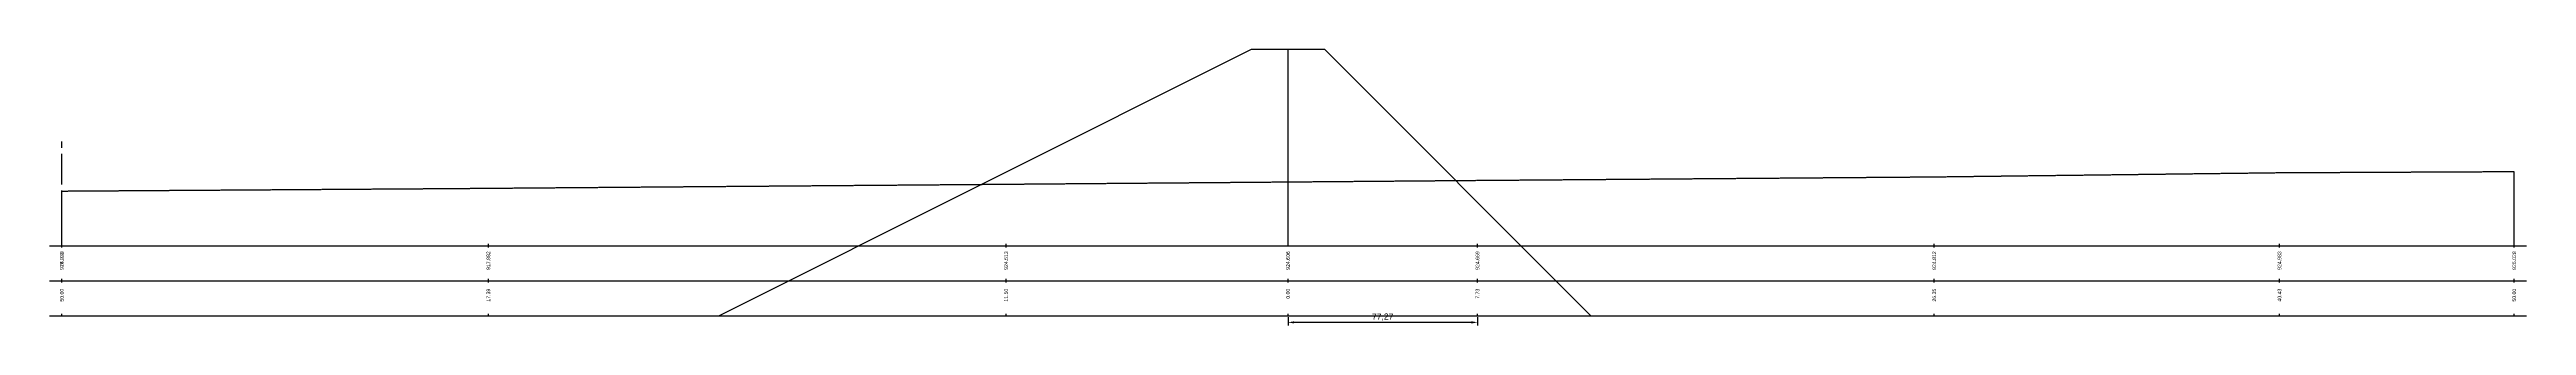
# Model space of a CAD drawing. Header units: millimetres. Extents: x 824502 to 1498685, y 1474633 to 1481826.
# Drawn here: x 1481478 to 1482488, y 1478195 to 1478307 of the extents above; entities that cross this region are included whole.
import ezdxf
from ezdxf.enums import TextEntityAlignment as Align

# ---------------------------------------------------------------- set-up
doc = ezdxf.new("R2010")
doc.units = ezdxf.units.MM
doc.linetypes.add('CENTER', pattern=[2, 1.25, -0.25, 0.25, -0.25])
doc.linetypes.add('HIDDEN', pattern=[0.375, 0.25, -0.125])
for name, color, linetype in [('CL', 6, 'CENTER'), ('CS_Drawing', 7, 'Continuous'), ('GL', 3, 'HIDDEN')]:
    doc.layers.add(name, color=color, linetype=linetype)
doc.styles.get("Standard").update_dxf_attribs({"font": 'arial.ttf'})
doc.dimstyles.new('ISO-25', dxfattribs={"dimtxt": 2.5, "dimasz": 2.5, "dimexe": 1.25, "dimexo": 0.625, "dimtad": 1, "dimtxsty": 'Standard', "dimcen": 2.5, "dimadec": 0, "dimazin": 0, "dimtfac": 1, "dimtmove": 0, "dimatfit": 3, "dimfxl": 1, "dimarcsym": 0})

# ---------------------------------------------------------------- blocks, each defined once
blk = doc.blocks.new('*D2')
at = {"color": 0, "lineweight": -2, "transparency": 16777216}
for p, q in [((1481982.6, 1478198), (1481982.6, 1478194.6)), ((1481985.1, 1478195.9), (1482057.4, 1478195.9)), ((1482059.9, 1478198), (1482059.9, 1478194.6))]:
    blk.add_line(p, q, dxfattribs=at)
at = {"color": 0, "transparency": 16777216}
for points in [[(1481985.1, 1478196.3), (1481985.1, 1478195.4), (1481982.6, 1478195.9)], [(1482057.4, 1478196.3), (1482057.4, 1478195.4), (1482059.9, 1478195.9)]]:
    blk.add_solid(points, dxfattribs=at)
at = {"layer": 'Defpoints', "color": 0, "transparency": 16777216}
for p in [(1481982.6, 1478198.6), (1482059.9, 1478198.6), (1482059.9, 1478195.9)]:
    blk.add_point(p, dxfattribs=at)
at = {"color": 0, "transparency": 16777216, "insert": (1482021.2, 1478198), "char_height": 2.5, "attachment_point": 5}
blk.add_mtext('77,27', dxfattribs=at)

msp = doc.modelspace()

# ---------------------------------------------------------------- linework, layer by layer
at = {"color": 0}
for p, q in [((1481967.587, 1478307.089), (1481750.633, 1478198.589)), ((1481997.587, 1478307.089), (1481967.587, 1478307.089)), ((1481982.587, 1478227.089), (1481982.587, 1478307.089)), ((1481997.587, 1478307.089), (1482106.087, 1478198.589))]:
    msp.add_line(p, q, dxfattribs=at)
at = {"layer": 'CL', "ltscale": 10}
msp.add_line((1481482.587, 1478232.089), (1481482.587, 1478272.089), dxfattribs=at)
at = {"layer": 'CS_Drawing'}
for p, q in [((1482482.587, 1478227.089), (1482482.587, 1478257.369)), ((1481482.587, 1478227.089), (1481482.587, 1478249.409)), ((1481477.587, 1478227.089), (1482487.587, 1478227.089)), ((1481482.587, 1478226.339), (1481482.587, 1478227.839)), ((1481482.587, 1478226.339), (1481482.587, 1478227.839)), ((1481656.519, 1478226.339), (1481656.519, 1478227.839)), ((1481867.636, 1478226.339), (1481867.636, 1478227.839)), ((1482059.86, 1478226.339), (1482059.86, 1478227.839)), ((1482246.085, 1478226.339), (1482246.085, 1478227.839)), ((1482386.883, 1478226.339), (1482386.883, 1478227.839)), ((1482482.587, 1478226.339), (1482482.587, 1478227.839)), ((1481477.587, 1478212.839), (1482487.587, 1478212.839)), ((1481477.587, 1478212.839), (1482487.587, 1478212.839)), ((1481482.587, 1478212.089), (1481482.587, 1478213.589)), ((1481482.587, 1478212.089), (1481482.587, 1478213.589)), ((1481656.519, 1478212.089), (1481656.519, 1478213.589)), ((1481867.636, 1478212.089), (1481867.636, 1478213.589)), ((1481982.587, 1478212.089), (1481982.587, 1478213.589)), ((1481982.587, 1478212.089), (1481982.587, 1478213.589)), ((1482059.86, 1478212.089), (1482059.86, 1478213.589)), ((1482246.085, 1478212.089), (1482246.085, 1478213.589)), ((1482386.883, 1478212.089), (1482386.883, 1478213.589)), ((1482482.587, 1478212.089), (1482482.587, 1478213.589)), ((1481477.587, 1478198.589), (1482487.587, 1478198.589)), ((1481482.587, 1478198.589), (1481482.587, 1478199.339)), ((1481482.587, 1478198.589), (1481482.587, 1478199.339)), ((1481656.519, 1478198.589), (1481656.519, 1478199.339)), ((1481867.636, 1478198.589), (1481867.636, 1478199.339)), ((1481982.587, 1478198.589), (1481982.587, 1478199.339)), ((1481982.587, 1478198.589), (1481982.587, 1478199.339)), ((1482059.86, 1478198.589), (1482059.86, 1478199.339)), ((1482246.085, 1478198.589), (1482246.085, 1478199.339)), ((1482386.883, 1478198.589), (1482386.883, 1478199.339)), ((1482482.587, 1478198.589), (1482482.587, 1478199.339))]:
    msp.add_line(p, q, dxfattribs=at)
at = {"layer": 'GL'}
msp.add_lwpolyline([(1481482.587, 1478249.409), (1481640.866, 1478250.449), (1481867.636, 1478252.219), (1481982.587, 1478253.149), (1482059.86, 1478253.779), (1482246.085, 1478255.209), (1482386.883, 1478256.919), (1482482.587, 1478257.369)], dxfattribs=at)

# ---------------------------------------------------------------- texts
at = {"layer": 'CS_Drawing'}
for s, p in [('918.029', (1481482.587, 1478224.839)), ('924.232', (1481482.587, 1478224.839)), ('917.882', (1481656.519, 1478224.839)), ('924.513', (1481867.636, 1478224.839)), ('924.606', (1481982.587, 1478224.839)), ('924.669', (1482059.86, 1478224.839)), ('924.812', (1482246.085, 1478224.839)), ('924.983', (1482386.883, 1478224.839)), ('925.028', (1482482.587, 1478224.839)), ('0.00', (1481482.587, 1478209.589)), ('50.00', (1481482.587, 1478209.589)), ('17.39', (1481656.519, 1478209.589)), ('11.50', (1481867.636, 1478209.589)), ('0.00', (1481982.587, 1478209.589)), ('7.73', (1482059.86, 1478209.589)), ('26.35', (1482246.085, 1478209.589)), ('40.43', (1482386.883, 1478209.589)), ('50.00', (1482482.587, 1478209.589))]:
    msp.add_text(s, height=1.5, rotation=90, dxfattribs=at).set_placement(p, align=Align.MIDDLE_RIGHT)

# ---------------------------------------------------------------- dimensions: what is measured, and where the dimension line sits
at = {"color": 0}
dim = msp.add_linear_dim(base=(1482059.86, 1478195.865), p1=(1481982.587, 1478198.589), p2=(1482059.86, 1478198.589), dimstyle='ISO-25', dxfattribs=at)
dim.commit()
dim.dimension.update_dxf_attribs({"geometry": '*D2', "text_midpoint": (1482021.223, 1478197.993)})

doc.saveas('drawing.dxf')
